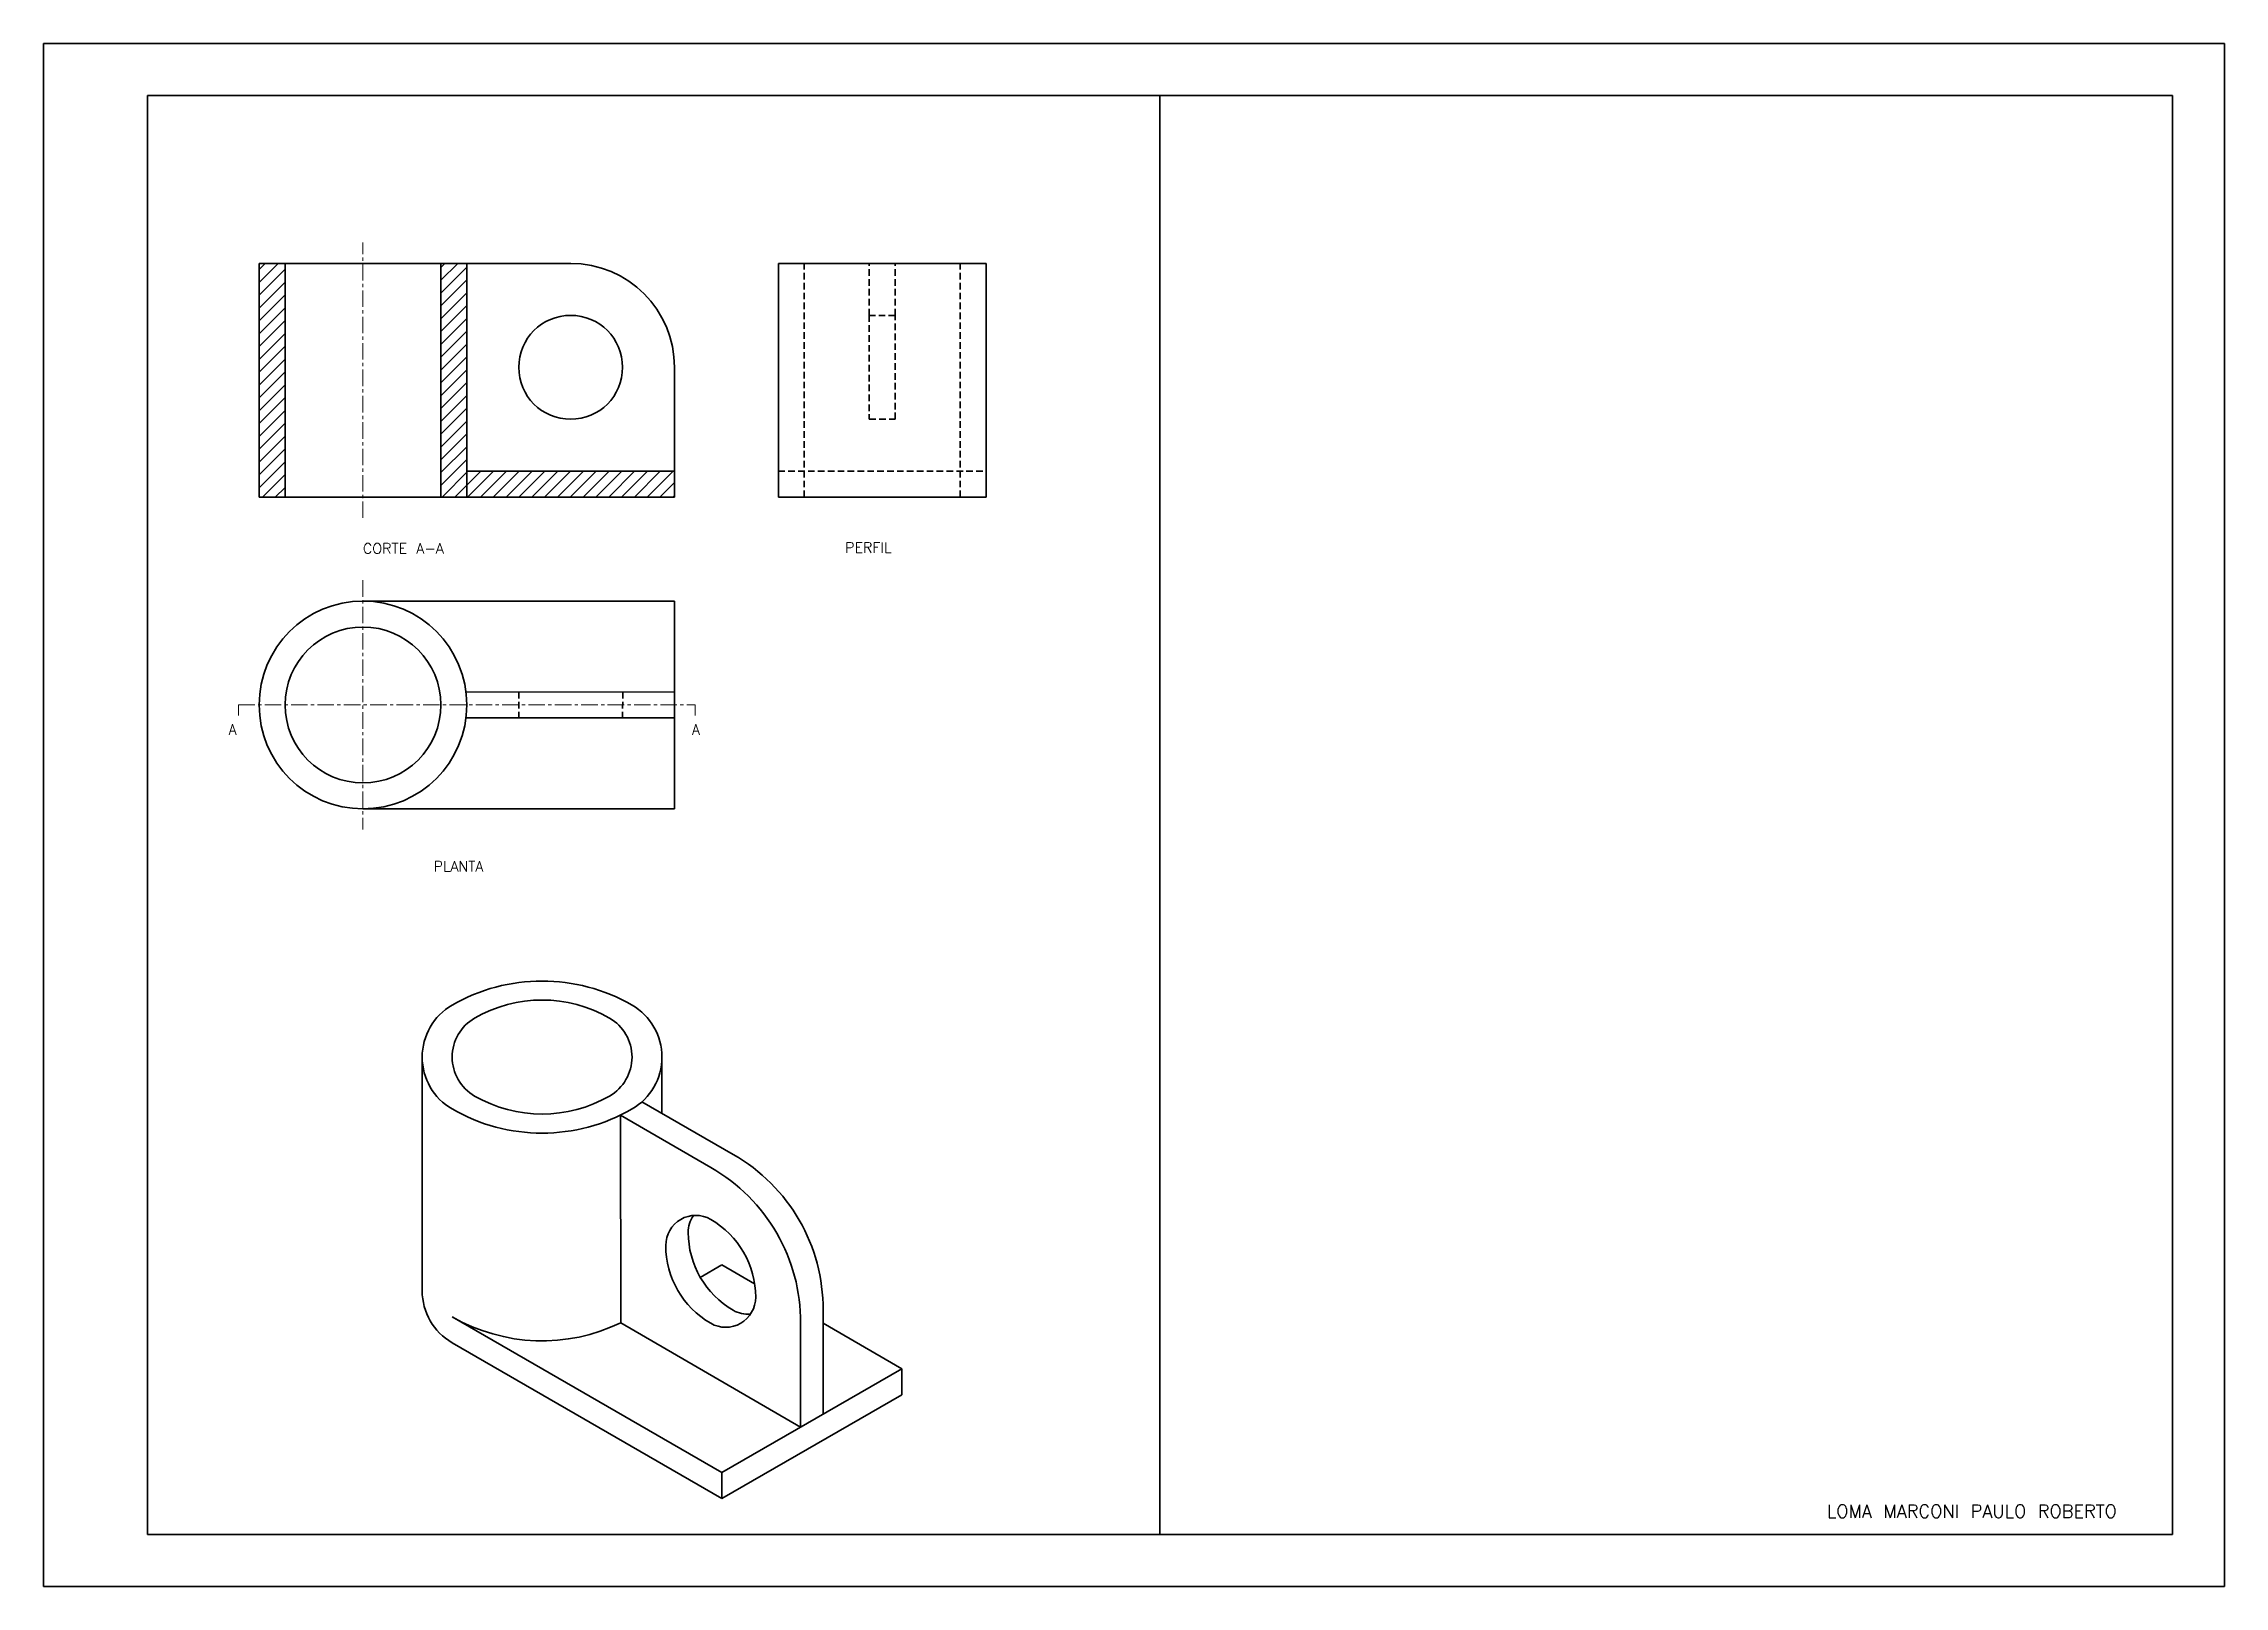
# Model space of a CAD drawing. Header units: millimetres. Extents: x -610 to 6844, y -355 to 774.
# Drawn here: x 1020.7 to 1440.7, y 3.6 to 300.6 of the extents above; entities that cross this region are included whole.
import ezdxf

# ---------------------------------------------------------------- set-up
doc = ezdxf.new("R2010")
doc.units = ezdxf.units.MM
doc.header["$LTSCALE"] = 0.1
doc.linetypes.add('CENTER', pattern=[50.8, 31.75, -6.35, 6.35, -6.35])
doc.linetypes.add('DASHED', pattern=[19.05, 12.7, -6.35])
for name, color, linetype, lineweight in [('EJES', 1, 'CENTER', 20), ('L2', 4, 'Continuous', 35), ('SEG', 3, 'DASHED', 35)]:
    doc.layers.add(name, color=color, linetype=linetype, lineweight=lineweight)
doc.styles.get("Standard").update_dxf_attribs({"font": 'txt.shx', "height": 1})

msp = doc.modelspace()

# ---------------------------------------------------------------- texts
at = {"linetype": 'ByBlock', "insert": (1342.51, 19.359), "char_height": 2.5, "width": 106.57297, "attachment_point": 1}
msp.add_mtext('\\pi21.62;LOMA MARCONI PAULO ROBERTO', dxfattribs=at)
at = {"layer": 'EJES', "linetype": 'ByBlock', "char_height": 2, "width": 17.15623, "attachment_point": 1}
for insert in [(1056.341, 169.595), (1145.573, 169.6)]:
    msp.add_mtext('A', dxfattribs=dict(at, insert=insert))
at = {"layer": 'L2', "linetype": 'ByBlock', "char_height": 2, "attachment_point": 1}
for s, insert, width in [('CORTE A-A', (1082.212, 204.451), 37.88797), ('PERFIL', (1175.086, 204.627), 17.15623), ('PLANTA', (1095.81, 143.247), 17.15623)]:
    msp.add_mtext(s, dxfattribs=dict(at, insert=insert, width=width))

# ---------------------------------------------------------------- hatches: boundary and pattern name
at = {"layer": 'L2'}
h = msp.add_hatch(dxfattribs=at)
h.set_pattern_fill('ANSI31', color=256, scale=0.55, style=0)
h.paths.add_polyline_path([(1067.212, 258.325), (1062.212, 258.325), (1062.212, 213.325), (1067.212, 213.325)])
h.paths.add_polyline_path([(1102.212, 258.325), (1097.212, 258.325), (1097.212, 213.325), (1102.212, 213.325)])
h.paths.add_polyline_path([(1142.212, 218.325), (1102.212, 218.325), (1102.212, 213.325), (1142.212, 213.325)])

# ---------------------------------------------------------------- linework, layer by layer
at = {"layer": 'EJES'}
for p, q in [((1082.212, 209.325), (1082.212, 262.325)), ((1082.212, 197.325), (1082.212, 149.325)), ((1058.212, 173.325), (1146.212, 173.325)), ((1058.212, 173.325), (1058.212, 171.325)), ((1146.212, 173.325), (1146.212, 171.325))]:
    msp.add_line(p, q, dxfattribs=at)
at = {"layer": 'L2'}
for p, q in [((1440.705, 300.639), (1020.705, 300.639)), ((1020.705, 300.639), (1020.705, 3.639)), ((1440.705, 3.639), (1440.705, 300.639)), ((1430.705, 290.639), (1040.705, 290.639)), ((1040.705, 290.639), (1040.705, 13.639)), ((1235.705, 290.639), (1235.705, 13.639)), ((1430.705, 13.639), (1430.705, 290.639)), ((1102.212, 258.325), (1062.212, 258.325)), ((1062.212, 258.325), (1062.212, 213.325)), ((1067.212, 213.325), (1067.212, 258.325)), ((1097.212, 213.325), (1097.212, 258.325)), ((1102.212, 213.325), (1102.212, 258.325)), ((1122.212, 258.325), (1102.212, 258.325)), ((1162.212, 213.325), (1162.212, 258.325)), ((1162.212, 258.325), (1202.212, 258.325)), ((1202.212, 258.325), (1202.212, 213.325)), ((1142.212, 218.325), (1142.212, 238.325)), ((1142.212, 218.325), (1102.212, 218.325)), ((1142.212, 213.325), (1142.212, 218.325)), ((1062.212, 213.325), (1142.212, 213.325)), ((1202.212, 213.325), (1162.212, 213.325)), ((1082.212, 193.325), (1142.212, 193.325)), ((1142.212, 193.325), (1142.212, 153.325)), ((1142.212, 175.825), (1102.058, 175.806)), ((1102.058, 170.844), (1142.212, 170.825)), ((1142.212, 153.325), (1082.212, 153.325)), ((1093.612, 60.54), (1093.612, 105.54)), ((1139.8, 105.54), (1139.8, 94.707)), ((1153.512, 86.79), (1135.948, 96.931)), ((1131.822, 94.371), (1149.182, 84.29)), ((1131.862, 54.39), (1131.822, 94.371)), ((1151.347, 65.54), (1147.172, 63.13)), ((1157.644, 61.905), (1151.347, 65.54)), ((1151.347, 25.54), (1099.386, 55.54)), ((1170.833, 56.79), (1170.833, 36.79)), ((1099.386, 50.54), (1151.347, 20.54)), ((1166.503, 34.29), (1131.862, 54.39)), ((1166.503, 54.29), (1166.503, 34.29)), ((1185.988, 45.54), (1170.833, 54.29)), ((1185.988, 45.54), (1151.347, 25.54)), ((1185.988, 40.54), (1185.988, 45.54)), ((1151.347, 20.54), (1185.988, 40.54)), ((1151.347, 20.54), (1151.347, 25.54)), ((1040.705, 13.639), (1430.705, 13.639)), ((1020.705, 3.639), (1440.705, 3.639))]:
    msp.add_line(p, q, dxfattribs=at)
for points in [[(1099.386, 115.54, 0.5773503), (1099.386, 95.54, 0.2679492), (1134.027, 95.54, 0.5773503), (1134.027, 115.54, 0.2679492), (1099.386, 115.54, 0.8505083)], [(1103.716, 113.04, 0.5773503), (1103.716, 98.04, 0.2679492), (1129.696, 98.04, 0.5773503), (1129.696, 113.04, 0.2679492), (1103.716, 113.04, 0.5773503)], [(1166.503, 54.29, 0.2708497), (1149.182, 84.29, -3.7374399)], [(1170.833, 56.79, 0.2708434), (1153.512, 86.79, -3.7374399)], [(1157.842, 59.29, 0.2679492), (1149.182, 74.29, 0.5773503), (1140.522, 69.29, 0.2679492), (1149.182, 54.29, 0.5773503), (1157.842, 59.29, 1.7320508)], [(1145.858, 75.047, 0.1509729), (1144.852, 71.79, 0.2679492), (1153.512, 56.79, 0.1509729), (1156.836, 56.033, 0.1509729)], [(1093.612, 60.54, 0.2679492), (1099.386, 50.54)], [(1099.386, 55.54, 0.2490707), (1131.862, 54.39, 0.2490707)]]:
    msp.add_lwpolyline(points, format="xyb", dxfattribs=at)
for centre, radius in [((1122.212, 238.325), 10), ((1082.212, 173.325), 20), ((1082.212, 173.325), 15)]:
    msp.add_circle(centre, radius, dxfattribs=at)
msp.add_arc((1122.212, 238.325), 20, 0, 90, dxfattribs=at)
at = {"layer": 'SEG'}
for p, q in [((1167.212, 213.325), (1167.212, 258.325)), ((1179.712, 248.325), (1179.712, 258.325)), ((1184.712, 248.325), (1184.712, 258.325)), ((1197.212, 213.325), (1197.212, 258.325)), ((1184.712, 248.325), (1179.712, 248.325)), ((1179.712, 248.325), (1179.712, 228.325)), ((1184.712, 228.325), (1184.712, 248.325)), ((1179.712, 228.325), (1184.712, 228.325)), ((1162.212, 218.325), (1202.212, 218.325)), ((1112.242, 175.81), (1112.225, 170.839)), ((1132.242, 175.82), (1132.212, 170.83))]:
    msp.add_line(p, q, dxfattribs=at)

msp.set_redraw_order([(e.dxf.handle, doc.entitydb.next_handle()) for e in msp.query("TEXT MTEXT ATTDEF DIMENSION ARC_DIMENSION")])  # texts and dimensions are drawn at this point

doc.saveas('drawing.dxf')
